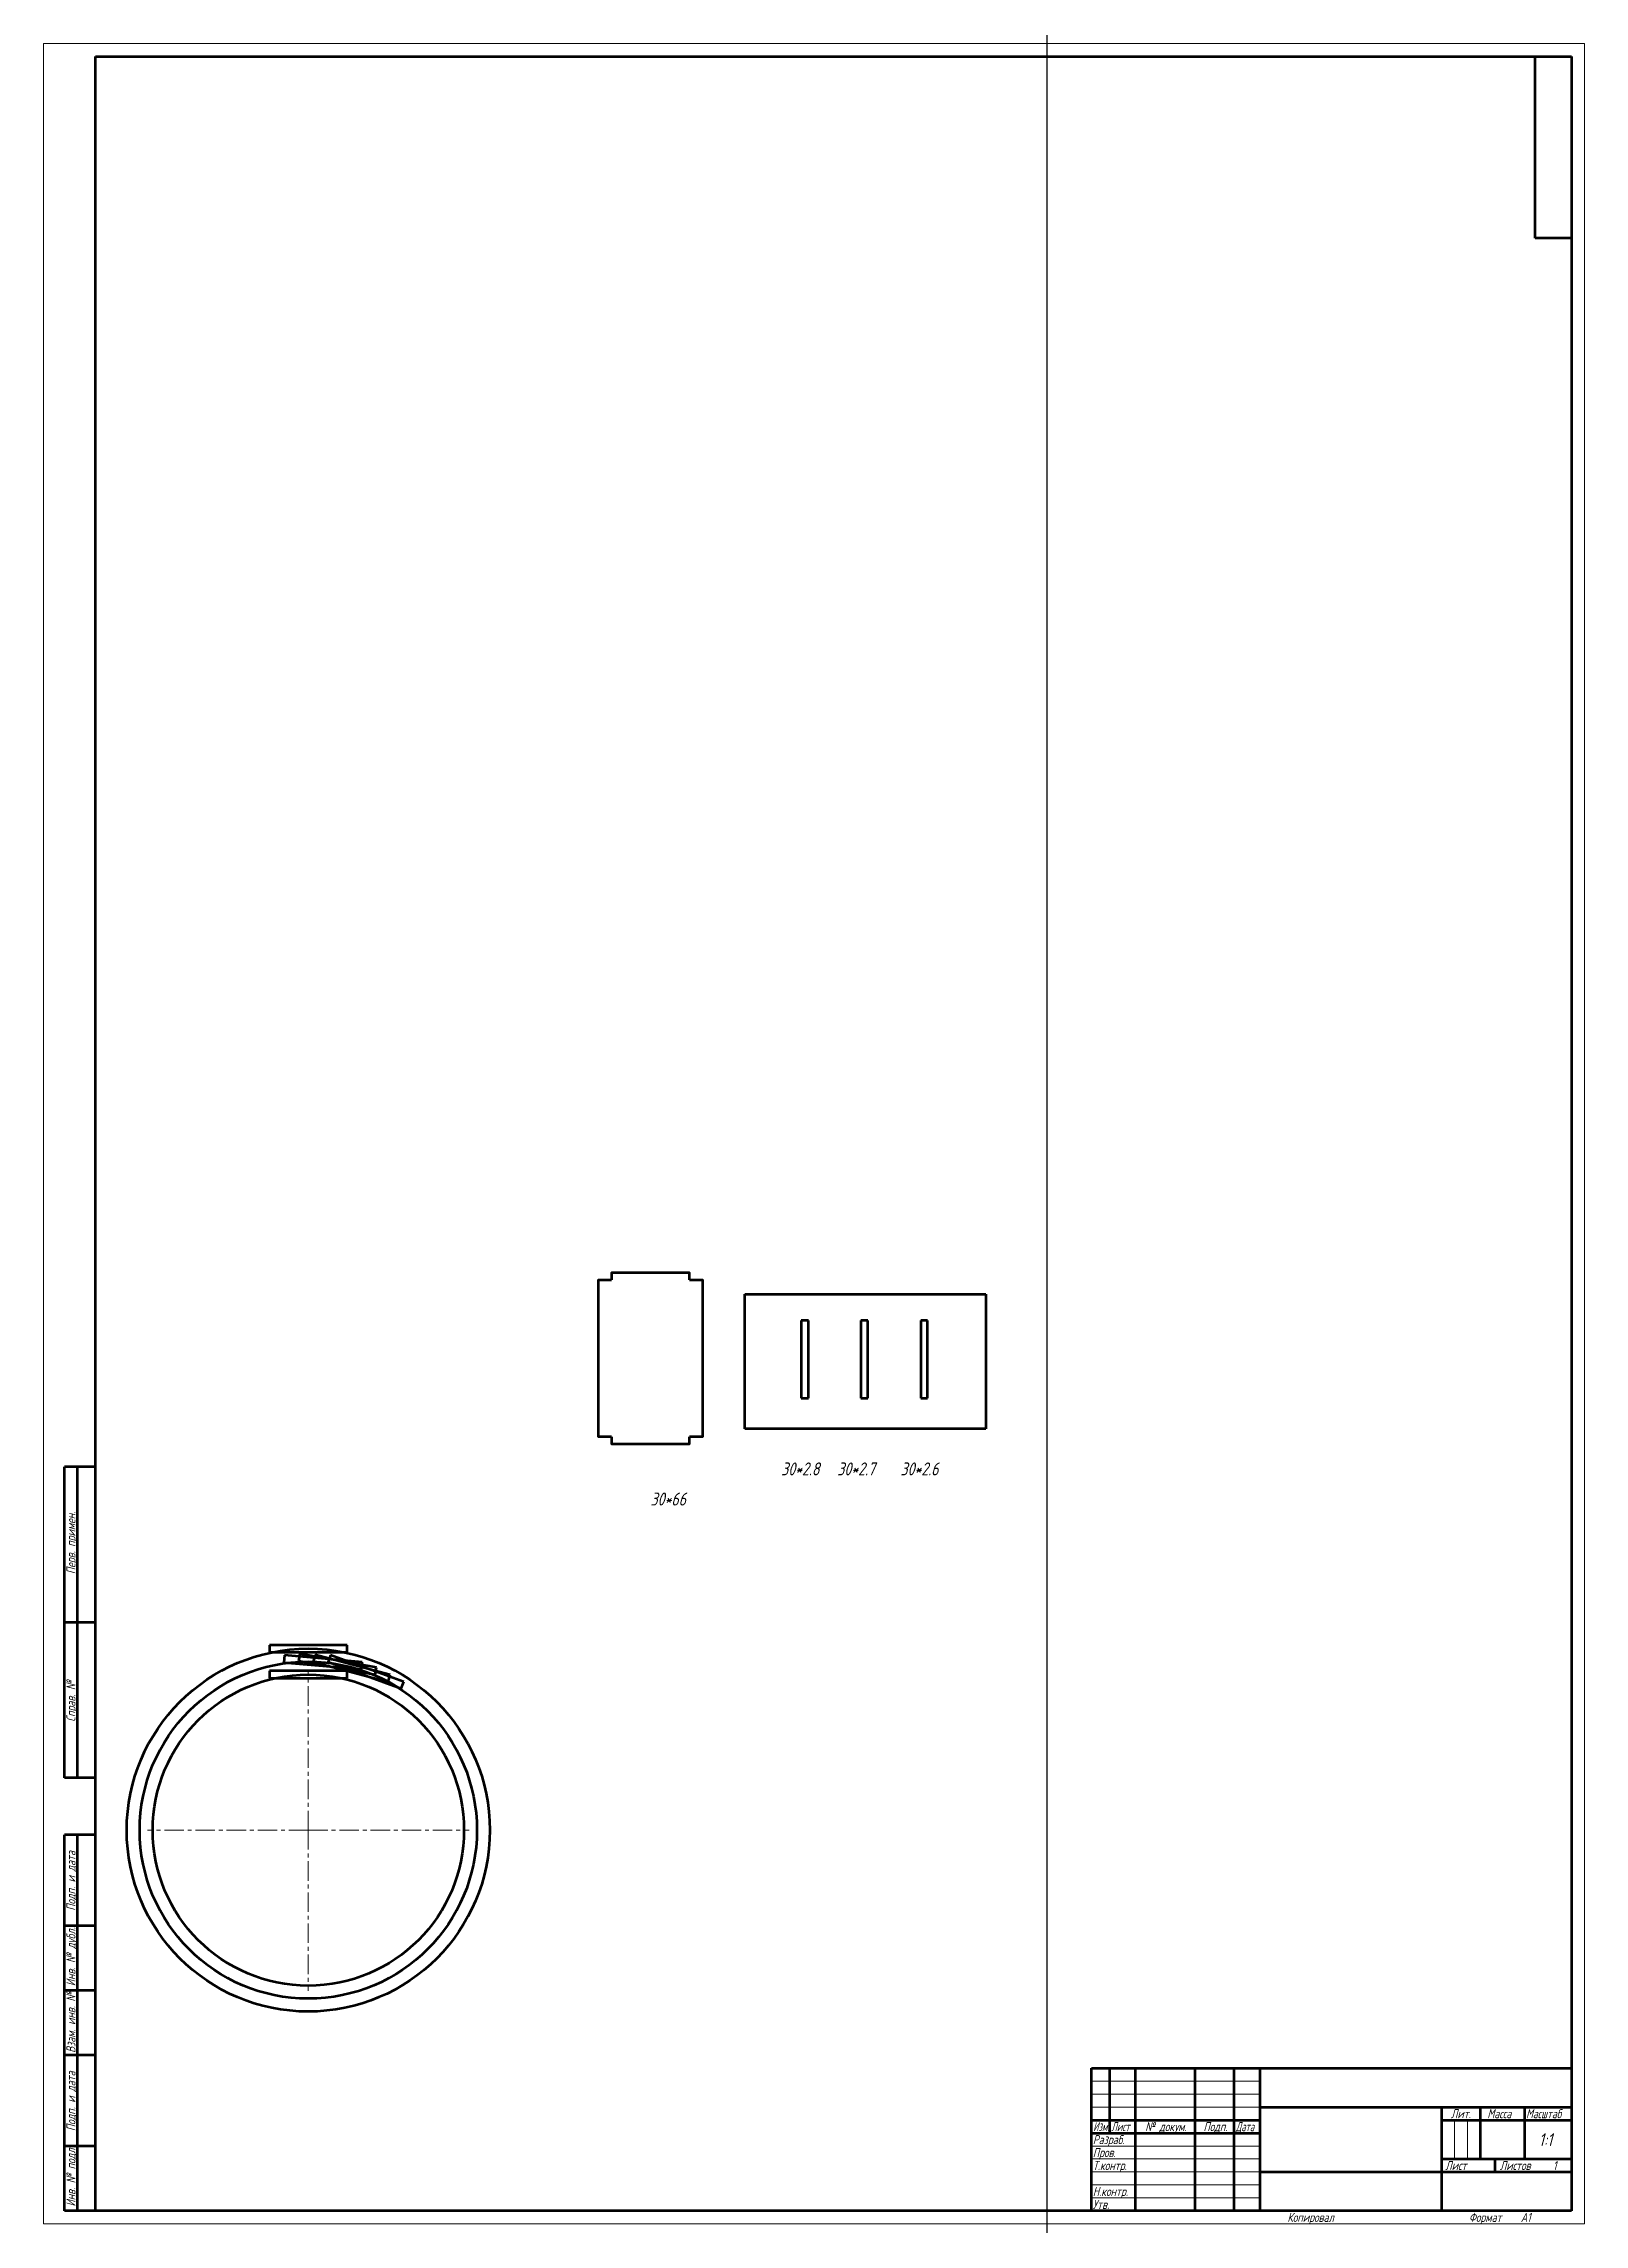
# Model space of a CAD drawing. Header units: millimetres. Extents: x -700 to 594, y 0 to 847.
# Drawn here: x 0 to 594, y 0 to 841 of the extents above; entities that cross this region are included whole.
import ezdxf

# ---------------------------------------------------------------- set-up
doc = ezdxf.new("R2010")
doc.units = ezdxf.units.MM
for name, pattern in [('K5LT_AXLED', [12, 7.5, -1.5, 1.5, -1.5]), ('K5LT_BASIC', [0]), ('K5LT_THIN', [0])]:
    doc.linetypes.add(name, pattern=pattern)
doc.styles.add('KTEXTSTYLE', font='GOST_AU.SHX', dxfattribs={"width": 0.96, "height": 5})

msp = doc.modelspace()

# ---------------------------------------------------------------- texts
at = {"color": 7, "char_height": 5, "attachment_point": 1, "style": 'KTEXTSTYLE'}
for s, insert in [('\\H3.5;\\W0.965;\\Q15;\\Q15;\\H5.00;30*2.8', (284.31, 293.7)), ('\\H3.5;\\W0.965;\\Q15;\\Q15;\\H5.00;30*2.7', (305.93, 293.7)), ('\\H3.5;\\W0.965;\\Q15;\\Q15;\\H5.00;30*2.6', (330.31, 293.7)), ('\\H3.5;\\W0.965;\\Q15;\\Q15;\\H5.00;30*66', (233.95, 282.07))]:
    msp.add_mtext(s, dxfattribs=dict(at, insert=insert))

# ---------------------------------------------------------------- blocks, each defined once
blk = doc.blocks.new('U0')
at = {"color": 143, "linetype": 'K5LT_BASIC', "lineweight": 60, "true_color": 0x33acca}
for p, q in [((117.04, 223.26), (87.04, 223.26)), ((87.04, 223.26), (87.04, 220.46)), ((87.04, 220.46), (117.04, 220.46)), ((117.04, 220.46), (117.04, 223.26))]:
    blk.add_line(p, q, dxfattribs=at)
blk = doc.blocks.new('U1')
at = {"color": 143, "linetype": 'K5LT_BASIC', "lineweight": 60, "true_color": 0x33acca}
for p, q in [((92.88, 219.31), (92.64, 216.52)), ((122.77, 216.7), (92.88, 219.31)), ((92.64, 216.52), (122.52, 213.91)), ((122.52, 213.91), (122.77, 216.7))]:
    blk.add_line(p, q, dxfattribs=at)
blk = doc.blocks.new('U2')
at = {"color": 143, "linetype": 'K5LT_BASIC', "lineweight": 60, "true_color": 0x33acca}
for p, q in [((98.8, 219.85), (98.31, 217.1)), ((128.34, 214.64), (98.8, 219.85)), ((98.31, 217.1), (127.85, 211.89)), ((127.85, 211.89), (128.34, 214.64))]:
    blk.add_line(p, q, dxfattribs=at)
blk = doc.blocks.new('U3')
at = {"color": 143, "linetype": 'K5LT_BASIC', "lineweight": 60, "true_color": 0x33acca}
for p, q in [((104.63, 219.47), (103.9, 216.77)), ((133.6, 211.71), (104.63, 219.47)), ((103.9, 216.77), (132.88, 209)), ((132.88, 209), (133.6, 211.71))]:
    blk.add_line(p, q, dxfattribs=at)
blk = doc.blocks.new('U4')
at = {"color": 143, "linetype": 'K5LT_BASIC', "lineweight": 60, "true_color": 0x33acca}
for p, q in [((110.65, 219.38), (109.7, 216.75)), ((138.84, 209.12), (110.65, 219.38)), ((109.7, 216.75), (137.89, 206.49)), ((137.89, 206.49), (138.84, 209.12))]:
    blk.add_line(p, q, dxfattribs=at)
blk = doc.blocks.new('U5')
at = {"color": 143, "linetype": 'K5LT_BASIC', "lineweight": 60, "true_color": 0x33acca}
for p, q in [((117.04, 213.26), (87.04, 213.26)), ((87.04, 213.26), (87.04, 210.46)), ((87.04, 210.46), (117.04, 210.46)), ((117.04, 210.46), (117.04, 213.26))]:
    blk.add_line(p, q, dxfattribs=at)
blk = doc.blocks.new('U6')
at = {"color": 143, "linetype": 'K5LT_BASIC', "lineweight": 60, "true_color": 0x33acca}
for p, q in [((294.83, 348.45), (292.03, 348.45)), ((292.03, 348.45), (292.03, 318.45)), ((294.83, 318.45), (294.83, 348.45)), ((292.03, 318.45), (294.83, 318.45))]:
    blk.add_line(p, q, dxfattribs=at)
blk = doc.blocks.new('U7')
at = {"color": 143, "linetype": 'K5LT_BASIC', "lineweight": 60, "true_color": 0x33acca}
for p, q in [((317.74, 348.45), (315.04, 348.45)), ((315.04, 348.45), (315.04, 318.45)), ((317.74, 318.45), (317.74, 348.45)), ((315.04, 318.45), (317.74, 318.45))]:
    blk.add_line(p, q, dxfattribs=at)
blk = doc.blocks.new('U8')
at = {"color": 143, "linetype": 'K5LT_BASIC', "lineweight": 60, "true_color": 0x33acca}
for p, q in [((340.73, 348.45), (338.13, 348.45)), ((338.13, 348.45), (338.13, 318.45)), ((340.73, 318.45), (340.73, 348.45)), ((338.13, 318.45), (340.73, 318.45))]:
    blk.add_line(p, q, dxfattribs=at)
blk = doc.blocks.new('U9')
at = {"color": 143, "linetype": 'K5LT_BASIC', "lineweight": 60, "true_color": 0x33acca}
for p, q in [((270.27, 358.65), (363.27, 358.65)), ((270.27, 306.65), (270.27, 358.65)), ((363.27, 358.65), (363.27, 306.65)), ((363.27, 306.65), (270.27, 306.65))]:
    blk.add_line(p, q, dxfattribs=at)
blk = doc.blocks.new('U50')
at = {"color": 30, "linetype": 'K5LT_AXLED', "lineweight": 18, "true_color": 0xff8000}
for q in [(102.04, 213.86), (40.04, 151.86), (164.04, 151.86), (102.04, 89.86)]:
    blk.add_line((102.04, 151.86), q, dxfattribs=at)
blk = doc.blocks.new('U59')
at = {"color": 7, "linetype": 'K5LT_THIN', "lineweight": 18, "true_color": 0xffffff}
for p, q in [((0, 0), (0, 841)), ((0, 841), (594, 841)), ((594, 841), (594, 0)), ((404, 55), (469, 55)), ((404, 50), (469, 50)), ((404, 45), (469, 45)), ((543.96, 25), (543.96, 40)), ((548.98, 25), (548.98, 40)), ((404, 30), (469, 30)), ((404, 25), (469, 25)), ((404, 20), (469, 20)), ((404, 15), (469, 15)), ((404, 10), (469, 10)), ((594, 0), (0, 0))]:
    blk.add_line(p, q, dxfattribs=at)
at = {"color": 143, "linetype": 'K5LT_BASIC', "lineweight": 60, "true_color": 0x33acca}
for p, q in [((20, 5), (20, 836)), ((20, 836), (589, 836)), ((575, 766), (575, 836)), ((589, 836), (589, 5)), ((589, 766), (575, 766)), ((8, 172), (8, 292)), ((20, 292), (8, 292)), ((13, 172), (13, 292)), ((20, 232), (8, 232)), ((20, 172), (8, 172)), ((8, 5), (8, 150)), ((20, 150), (8, 150)), ((13, 5), (13, 150)), ((20, 115), (8, 115)), ((20, 90), (8, 90)), ((20, 65), (8, 65)), ((404, 60), (589, 60)), ((404, 5), (404, 60)), ((411, 35), (411, 60)), ((421, 5), (421, 60)), ((444, 5), (444, 60)), ((459, 5), (459, 60)), ((469, 5), (469, 60)), ((469, 45), (589, 45)), ((539, 5), (539, 45)), ((554, 25), (554, 45)), ((571, 25), (571, 45)), ((404, 40), (469, 40)), ((404, 35), (469, 35)), ((539, 40), (554, 40)), ((554, 40), (589, 40)), ((20, 30), (8, 30)), ((469, 20), (539, 20)), ((539, 25), (589, 25)), ((539, 20), (589, 20)), ((559.57, 20), (559.57, 25)), ((20, 5), (8, 5)), ((589, 5), (20, 5))]:
    blk.add_line(p, q, dxfattribs=at)
at = {"color": 7, "char_height": 3.5, "attachment_point": 1, "rotation": 90, "style": 'KTEXTSTYLE'}
for s, insert in [('\\H3.5;\\W0.965;\\Q15;\\Q15;Перв. примен.', (8.77, 250.61)), ('\\H3.5;\\W0.965;\\Q15;\\Q15;Справ. №', (8.77, 193.68)), ('\\H3.5;\\W0.965;\\Q15;\\Q15;Подп. и дата', (8.77, 120.75)), ('\\H3.5;\\W0.965;\\Q15;\\Q15;Инв. № дубл.', (8.77, 91.67)), ('\\H3.5;\\W0.965;\\Q15;\\Q15;Взам. инв. №', (8.77, 65.94)), ('\\H3.5;\\W0.965;\\Q15;\\Q15;Подп. и дата', (8.77, 35.75)), ('\\H3.5;\\W0.965;\\Q15;\\Q15;Инв. № подл.', (8.77, 6.67))]:
    blk.add_mtext(s, dxfattribs=dict(at, insert=insert))
at = {"color": 7, "attachment_point": 1, "style": 'KTEXTSTYLE'}
for s, insert, char_height in [('\\H3.5;\\W0.965;\\Q15;\\Q15;Лит.', (542.56, 44.23), 3.5), ('\\H3.5;\\W0.965;\\Q15;\\Q15;Масса', (556.58, 44.23), 3.5), ('\\H3.5;\\W0.965;\\Q15;\\Q15;\\W0.941;Масштаб', (571.52, 44.23), 3.5), ('\\H3.5;\\W0.965;\\Q15;\\Q15;Разраб.', (404.5, 34.23), 3.5), ('\\H3.5;\\W0.965;\\Q15;\\Q15;\\W0.797;Изм.', (404.61, 39.23), 3.5), ('\\H3.5;\\W0.965;\\Q15;\\Q15;\\W0.807;Лист', (411.6, 39.23), 3.5), ('\\H3.5;\\W0.965;\\Q15;\\Q15;№ докум.', (424.67, 39.23), 3.5), ('\\H3.5;\\W0.965;\\Q15;\\Q15;Подп.', (447.15, 39.23), 3.5), ('\\H3.5;\\W0.965;\\Q15;\\Q15;\\W0.807;Дата', (459.6, 39.23), 3.5), ('\\H3.5;\\W0.965;\\Q15;\\Q15;\\H5.00;1:1', (576.44, 34.97), 5), ('\\H3.5;\\W0.965;\\Q15;\\Q15;Пров.', (404.5, 29.23), 3.5), ('\\H3.5;\\W0.965;\\Q15;\\Q15;Т.контр.', (404.5, 24.23), 3.5), ('\\H3.5;\\W0.965;\\Q15;\\Q15;Лист', (540.36, 24.23), 3.5), ('\\H3.5;\\W0.965;\\Q15;\\Q15;Листов', (561.41, 24.23), 3.5), ('\\H3.5;\\W0.965;\\Q15;\\Q15;1', (581.91, 24.23), 3.5), ('\\H3.5;\\W0.965;\\Q15;\\Q15;Утв.', (404.5, 9.23), 3.5), ('\\H3.5;\\W0.965;\\Q15;\\Q15;Н.контр.', (404.5, 14.23), 3.5), ('\\H3.5;\\W0.965;\\Q15;\\Q15;Копировал', (479.5, 4.23), 3.5), ('\\H3.5;\\W0.965;\\Q15;\\Q15;Формат', (549.5, 4.23), 3.5), ('\\H3.5;\\W0.965;\\Q15;\\Q15;A1', (569.5, 4.23), 3.5)]:
    blk.add_mtext(s, dxfattribs=dict(at, insert=insert, char_height=char_height))

# ---------------------------------------------------------------- linework, layer by layer
at = {"color": 232, "true_color": 0xc52b79}
msp.add_xline((386.84, 604.16), (0, 1), dxfattribs=at)
at = {"color": 143, "linetype": 'K5LT_BASIC', "lineweight": 60, "true_color": 0x33acca}
for points in [[(218.95, 303.56), (213.95, 303.56), (213.95, 364.16), (218.95, 364.16)], [(248.95, 364.16), (248.95, 366.86), (218.95, 366.86), (218.95, 364.16)], [(248.95, 364.16), (253.95, 364.16), (253.95, 303.56), (248.95, 303.56)], [(218.95, 303.56), (218.95, 300.86), (248.95, 300.86), (248.95, 303.56)]]:
    msp.add_lwpolyline(points, dxfattribs=at)
for radius in [70, 65, 60]:
    msp.add_circle((102.04, 151.86), radius, dxfattribs=at)

# ---------------------------------------------------------------- block references
for name in ['U59', 'U9', 'U6', 'U7', 'U8', 'U0', 'U1', 'U2', 'U3', 'U4', 'U50', 'U5']:
    msp.add_blockref(name, (0, 0))

msp.set_redraw_order([(e.dxf.handle, doc.entitydb.next_handle()) for e in msp.query("TEXT MTEXT ATTDEF DIMENSION ARC_DIMENSION")])  # texts and dimensions are drawn at this point

doc.saveas('drawing.dxf')
